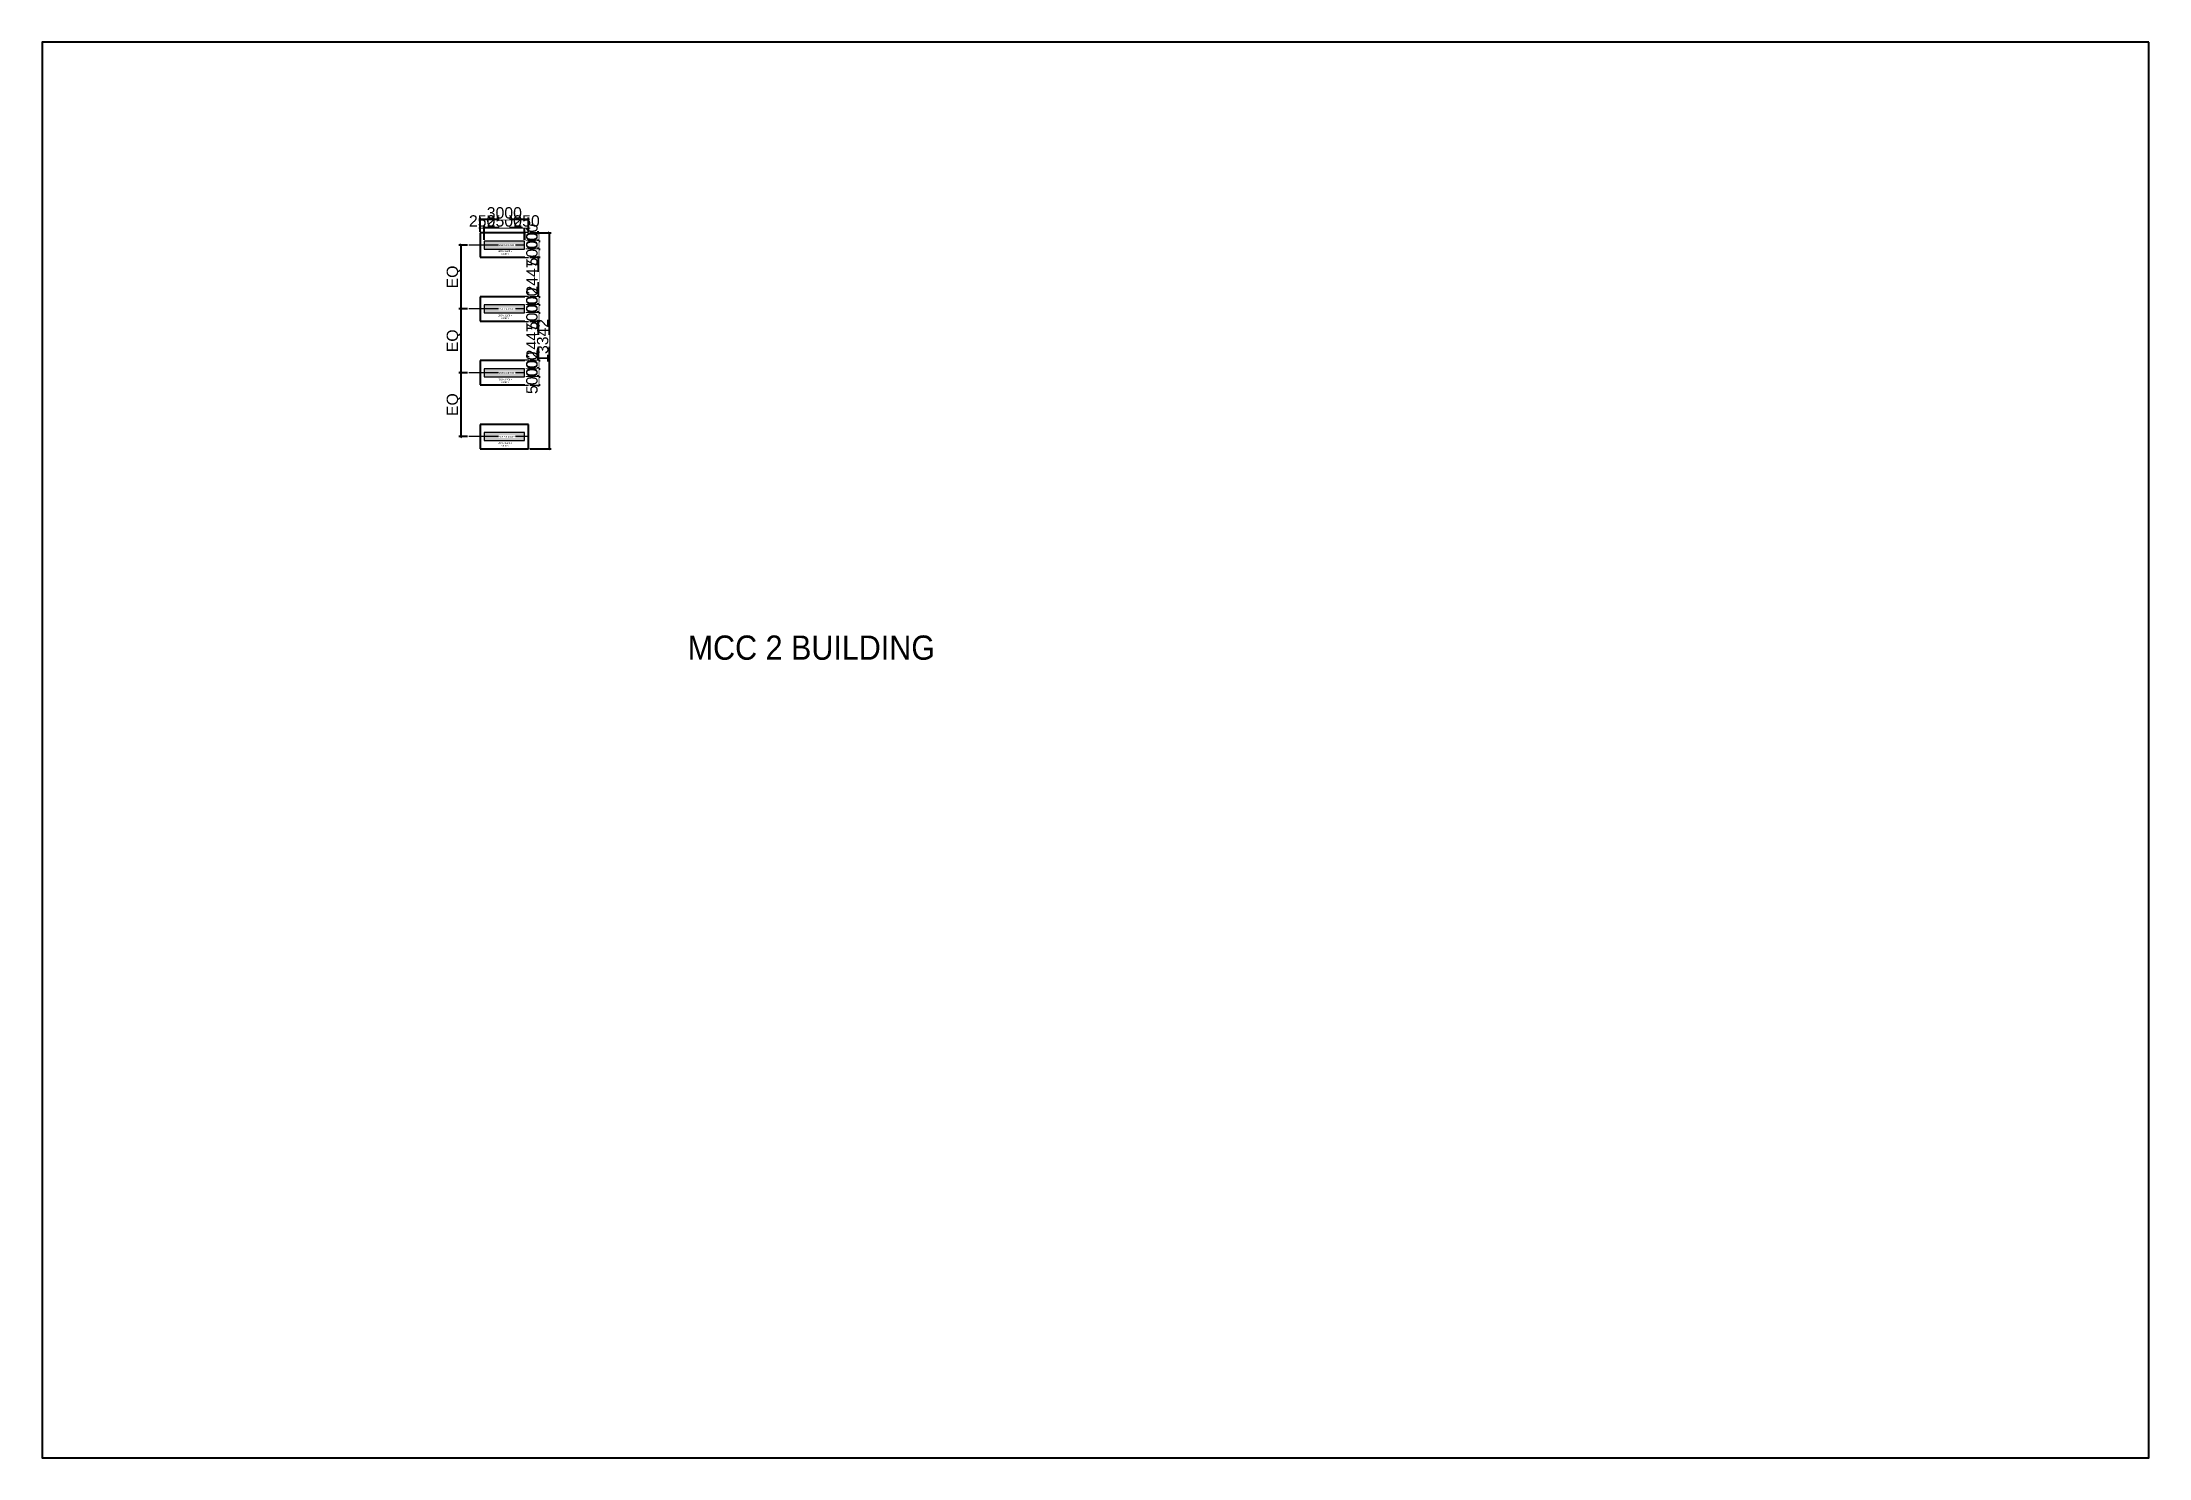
# Model space of a CAD drawing. Header units: millimetres. Extents: x 14826 to 891005, y -311366 to 56117.
# Drawn here: x 239599 to 369880, y -223825 to -136285 of the extents above; entities that cross this region are included whole.
import ezdxf

# ---------------------------------------------------------------- set-up
doc = ezdxf.new("R2010")
doc.units = ezdxf.units.MM
doc.linetypes.add('CENTER', pattern=[50.8, 31.75, -6.35, 6.35, -6.35])
doc.linetypes.add('Dash', pattern=[6.35, 3.175, -3.175])
for name, color, linetype, lineweight in [('A-ANNO-DIMS', 7, 'Continuous', 9), ('A-DETL-CNTR', 7, 'CENTER', 18), ('G-ANNO-TEXT', 7, 'Continuous', 9), ('S-COLS', 7, 'Continuous', 9), ('S-COLS-IDEN', 7, 'Continuous', 9), ('S-FNDN', 7, 'Continuous', 9), ('S-FNDN-IDEN', 7, 'Continuous', 9)]:
    doc.layers.add(name, color=color, linetype=linetype, lineweight=lineweight)
doc.styles.add('Arial Narrow', font='ARIALN.TTF', dxfattribs={"height": 100})
doc.styles.add('Arial_2', font='arial.ttf', dxfattribs={"height": 0.18})
doc.styles.add('Arial_3', font='arial.ttf', dxfattribs={"height": 700})
doc.styles.add('Arial_4', font='arial.ttf', dxfattribs={"width": 0.9, "height": 700})
doc.dimstyles.new('Greene_Arch_tick_-_2_5mm_Arial_1', dxfattribs={"dimscale": 304.8, "dimtxt": 127.532425, "dimasz": 0.328084, "dimexe": 0.393701, "dimexo": 0.246063, "dimgap": 0.123031, "dimtad": 1, "dimdec": 0, "dimzin": 0, "dimdsep": 46, "dimtxsty": 'Arial_3', "dimblk1": 'OBLIQUE', "dimblk2": 'OBLIQUE', "dimsah": 1, "dimcen": 0.09, "dimazin": 0, "dimtfac": 1, "dimtdec": 4, "dimtix": 1, "dimtmove": 0, "dimatfit": 3, "dimfxl": 1, "dimtvp": 1, "dimtfill": 1, "dimtolj": 1, "dimtzin": 0, "dimarcsym": 2})

msp = doc.modelspace()

# ---------------------------------------------------------------- texts
at = {"layer": 'S-FNDN-IDEN', "char_height": 100, "attachment_point": 1, "style": 'Arial_2'}
for s, insert, width in [('1800 x 1200 x', (267771.17773, -149160.75009), 1090.295), ('450mm', (267982.84439, -149322.80738), 577.215), ('1800 x 1200 x', (267771.17773, -157098.44393), 1090.295), ('450mm', (267982.84439, -157260.50122), 577.215), ('1800 x 1200 x', (267771.17773, -161023.62719), 1090.295), ('450mm', (267982.84439, -161185.68448), 577.215)]:
    msp.add_mtext(s, dxfattribs=dict(at, insert=insert, width=width))

# ---------------------------------------------------------------- blocks, each defined once
blk = doc.blocks.new('M_Footing-Rectangular - 1800 x 1200 x 450mm-1744-MCC 2')
at = {"layer": 'S-FNDN', "lineweight": 25}
for p, q in [((1500, 750), (-1500, 750)), ((-1500, 750), (-1500, -750)), ((1500, -750), (1500, 750)), ((-1500, -750), (1500, -750))]:
    blk.add_line(p, q, dxfattribs=at)
blk = doc.blocks.new('Concrete-Rectangular-Column - 2500X500X500-332448-MCC 2')
at = {"layer": 'S-COLS', "linetype": 'Dash', "true_color": 0xc0c0c0}
blk.add_hatch(color=9, dxfattribs=at).paths.add_polyline_path([(-1250, -250), (1250, -250), (1250, 250), (-1250, 250)])
at = {"layer": 'S-COLS'}
for p, q in [((1250, 250), (-1250, 250)), ((-1250, 250), (-1250, -250)), ((1250, -250), (1250, 250)), ((-1250, -250), (1250, -250))]:
    blk.add_line(p, q, dxfattribs=at)
blk = doc.blocks.new('_Oblique')
at = {"color": 0, "linetype": 'ByBlock', "lineweight": -2}
blk.add_line((-0.5, -0.5), (0.5, 0.5), dxfattribs=at)
blk = doc.blocks.new('*D202')
at = {"layer": 'A-ANNO-DIMS', "color": 0, "lineweight": -2, "transparency": 16777216}
for p, q in [((269756, -148083), (270403, -148083)), ((270283, -148083), (270283, -147983)), ((270283, -148083), (270283, -148583)), ((269506, -148583), (270403, -148583)), ((270283, -148583), (270283, -148683))]:
    blk.add_line(p, q, dxfattribs=at)
at = {"layer": 'A-ANNO-DIMS', "color": 0, "lineweight": -2, "transparency": 16777216, "xscale": 99.99999999999999, "yscale": 99.99999999999999, "zscale": 99.99999999999999}
for p, rotation in [((270283, -148083), 270), ((270283, -148583), 90)]:
    blk.add_blockref('_Oblique', p, dxfattribs=dict(at, rotation=rotation))
at = {"layer": 'A-ANNO-DIMS', "color": 0, "transparency": 16777216, "insert": (269889, -148333), "char_height": 700, "width": 346.1, "attachment_point": 5, "rotation": 90, "style": 'Arial_3', "bg_fill": 3, "box_fill_scale": 1.1, "bg_fill_color": 256, "bg_fill_true_color": 13158600, "bg_fill_transparency": 0}
blk.add_mtext('\\A1;500', dxfattribs=at)
at = {"layer": 'Defpoints', "color": 0, "transparency": 16777216}
for p in [(269681, -148083), (269431, -148583), (270283, -148583)]:
    blk.add_point(p, dxfattribs=at)
blk = doc.blocks.new('*D203')
at = {"layer": 'A-ANNO-DIMS', "color": 0, "lineweight": -2, "transparency": 16777216}
for p, q in [((270283, -148583), (270283, -148483)), ((269506, -148583), (270403, -148583)), ((269506, -149083), (270403, -149083)), ((270283, -148583), (270283, -149083)), ((270283, -149083), (270283, -149183))]:
    blk.add_line(p, q, dxfattribs=at)
at = {"layer": 'A-ANNO-DIMS', "color": 0, "lineweight": -2, "transparency": 16777216, "xscale": 99.99999999999999, "yscale": 99.99999999999999, "zscale": 99.99999999999999}
for p, rotation in [((270283, -148583), 270), ((270283, -149083), 90)]:
    blk.add_blockref('_Oblique', p, dxfattribs=dict(at, rotation=rotation))
at = {"layer": 'A-ANNO-DIMS', "color": 0, "transparency": 16777216, "insert": (269889, -148833), "char_height": 700, "width": 346.1, "attachment_point": 5, "rotation": 90, "style": 'Arial_3', "bg_fill": 3, "box_fill_scale": 1.1, "bg_fill_color": 256, "bg_fill_true_color": 13158600, "bg_fill_transparency": 0}
blk.add_mtext('\\A1;500', dxfattribs=at)
at = {"layer": 'Defpoints', "color": 0, "transparency": 16777216}
for p in [(269431, -148583), (269431, -149083), (270283, -149083)]:
    blk.add_point(p, dxfattribs=at)
blk = doc.blocks.new('*D204')
at = {"layer": 'A-ANNO-DIMS', "color": 0, "lineweight": -2, "transparency": 16777216}
for p, q in [((269506, -149083), (270403, -149083)), ((269756, -149583), (270403, -149583)), ((270283, -149083), (270283, -148983)), ((270283, -149083), (270283, -149583)), ((270283, -149583), (270283, -149683))]:
    blk.add_line(p, q, dxfattribs=at)
at = {"layer": 'A-ANNO-DIMS', "color": 0, "lineweight": -2, "transparency": 16777216, "xscale": 99.99999999999999, "yscale": 99.99999999999999, "zscale": 99.99999999999999}
for p, rotation in [((270283, -149083), 270), ((270283, -149583), 90)]:
    blk.add_blockref('_Oblique', p, dxfattribs=dict(at, rotation=rotation))
at = {"layer": 'A-ANNO-DIMS', "color": 0, "transparency": 16777216, "insert": (269889, -149333), "char_height": 700, "width": 346.1, "attachment_point": 5, "rotation": 90, "style": 'Arial_3', "bg_fill": 3, "box_fill_scale": 1.1, "bg_fill_color": 256, "bg_fill_true_color": 13158600, "bg_fill_transparency": 0}
blk.add_mtext('\\A1;500', dxfattribs=at)
at = {"layer": 'Defpoints', "color": 0, "transparency": 16777216}
for p in [(269431, -149083), (269681, -149583), (270283, -149583)]:
    blk.add_point(p, dxfattribs=at)
blk = doc.blocks.new('*D205')
at = {"layer": 'A-ANNO-DIMS', "color": 0, "lineweight": -2, "transparency": 16777216}
for p, q in [((269756, -149583), (270403, -149583)), ((270283, -149583), (270283, -152030)), ((269759, -152030), (270403, -152030))]:
    blk.add_line(p, q, dxfattribs=at)
at = {"layer": 'A-ANNO-DIMS', "color": 0, "lineweight": -2, "transparency": 16777216, "xscale": 99.99999999999999, "yscale": 99.99999999999999, "zscale": 99.99999999999999}
for p, rotation in [((270283, -149583), 90), ((270283, -152030), 270)]:
    blk.add_blockref('_Oblique', p, dxfattribs=dict(at, rotation=rotation))
at = {"layer": 'A-ANNO-DIMS', "color": 0, "transparency": 16777216, "insert": (269895, -150807), "char_height": 700, "width": 461.47, "attachment_point": 5, "rotation": 90, "style": 'Arial_3', "bg_fill": 3, "box_fill_scale": 1.1, "bg_fill_color": 256, "bg_fill_true_color": 13158600, "bg_fill_transparency": 0}
blk.add_mtext('\\A1;2447', dxfattribs=at)
at = {"layer": 'Defpoints', "color": 0, "transparency": 16777216}
for p in [(269681, -149583), (269684, -152030), (270283, -152030)]:
    blk.add_point(p, dxfattribs=at)
blk = doc.blocks.new('*D206')
at = {"layer": 'A-ANNO-DIMS', "color": 0, "lineweight": -2, "transparency": 16777216}
for p, q in [((269759, -152030), (270403, -152030)), ((270283, -152030), (270283, -151930)), ((270283, -152030), (270283, -152530)), ((269509, -152530), (270403, -152530)), ((270283, -152530), (270283, -152630))]:
    blk.add_line(p, q, dxfattribs=at)
at = {"layer": 'A-ANNO-DIMS', "color": 0, "lineweight": -2, "transparency": 16777216, "xscale": 99.99999999999999, "yscale": 99.99999999999999, "zscale": 99.99999999999999}
for p, rotation in [((270283, -152030), 270), ((270283, -152530), 90)]:
    blk.add_blockref('_Oblique', p, dxfattribs=dict(at, rotation=rotation))
at = {"layer": 'A-ANNO-DIMS', "color": 0, "transparency": 16777216, "insert": (269889, -152280), "char_height": 700, "width": 346.1, "attachment_point": 5, "rotation": 90, "style": 'Arial_3', "bg_fill": 3, "box_fill_scale": 1.1, "bg_fill_color": 256, "bg_fill_true_color": 13158600, "bg_fill_transparency": 0}
blk.add_mtext('\\A1;500', dxfattribs=at)
at = {"layer": 'Defpoints', "color": 0, "transparency": 16777216}
for p in [(269684, -152030), (269434, -152530), (270283, -152530)]:
    blk.add_point(p, dxfattribs=at)
blk = doc.blocks.new('*D207')
at = {"layer": 'A-ANNO-DIMS', "color": 0, "lineweight": -2, "transparency": 16777216}
for p, q in [((269509, -152530), (270403, -152530)), ((269509, -153030), (270403, -153030)), ((270283, -152530), (270283, -152430)), ((270283, -152530), (270283, -153030)), ((270283, -153030), (270283, -153130))]:
    blk.add_line(p, q, dxfattribs=at)
at = {"layer": 'A-ANNO-DIMS', "color": 0, "lineweight": -2, "transparency": 16777216, "xscale": 99.99999999999999, "yscale": 99.99999999999999, "zscale": 99.99999999999999}
for p, rotation in [((270283, -152530), 270), ((270283, -153030), 90)]:
    blk.add_blockref('_Oblique', p, dxfattribs=dict(at, rotation=rotation))
at = {"layer": 'A-ANNO-DIMS', "color": 0, "transparency": 16777216, "insert": (269889, -152780), "char_height": 700, "width": 346.1, "attachment_point": 5, "rotation": 90, "style": 'Arial_3', "bg_fill": 3, "box_fill_scale": 1.1, "bg_fill_color": 256, "bg_fill_true_color": 13158600, "bg_fill_transparency": 0}
blk.add_mtext('\\A1;500', dxfattribs=at)
at = {"layer": 'Defpoints', "color": 0, "transparency": 16777216}
for p in [(269434, -152530), (269434, -153030), (270283, -153030)]:
    blk.add_point(p, dxfattribs=at)
blk = doc.blocks.new('*D208')
at = {"layer": 'A-ANNO-DIMS', "color": 0, "lineweight": -2, "transparency": 16777216}
for p, q in [((269509, -153030), (270403, -153030)), ((269759, -153530), (270403, -153530)), ((270283, -153030), (270283, -152930)), ((270283, -153030), (270283, -153530)), ((270283, -153530), (270283, -153630))]:
    blk.add_line(p, q, dxfattribs=at)
at = {"layer": 'A-ANNO-DIMS', "color": 0, "lineweight": -2, "transparency": 16777216, "xscale": 99.99999999999999, "yscale": 99.99999999999999, "zscale": 99.99999999999999}
for p, rotation in [((270283, -153030), 270), ((270283, -153530), 90)]:
    blk.add_blockref('_Oblique', p, dxfattribs=dict(at, rotation=rotation))
at = {"layer": 'A-ANNO-DIMS', "color": 0, "transparency": 16777216, "insert": (269889, -153280), "char_height": 700, "width": 346.1, "attachment_point": 5, "rotation": 90, "style": 'Arial_3', "bg_fill": 3, "box_fill_scale": 1.1, "bg_fill_color": 256, "bg_fill_true_color": 13158600, "bg_fill_transparency": 0}
blk.add_mtext('\\A1;500', dxfattribs=at)
at = {"layer": 'Defpoints', "color": 0, "transparency": 16777216}
for p in [(269434, -153030), (269684, -153530), (270283, -153530)]:
    blk.add_point(p, dxfattribs=at)
blk = doc.blocks.new('*D209')
at = {"layer": 'A-ANNO-DIMS', "color": 0, "lineweight": -2, "transparency": 16777216}
for p, q in [((269759, -153530), (270403, -153530)), ((270283, -153530), (270283, -155978)), ((269759, -155978), (270403, -155978))]:
    blk.add_line(p, q, dxfattribs=at)
at = {"layer": 'A-ANNO-DIMS', "color": 0, "lineweight": -2, "transparency": 16777216, "xscale": 99.99999999999999, "yscale": 99.99999999999999, "zscale": 99.99999999999999}
for p, rotation in [((270283, -153530), 90), ((270283, -155978), 270)]:
    blk.add_blockref('_Oblique', p, dxfattribs=dict(at, rotation=rotation))
at = {"layer": 'A-ANNO-DIMS', "color": 0, "transparency": 16777216, "insert": (269895, -154754), "char_height": 700, "width": 461.47, "attachment_point": 5, "rotation": 90, "style": 'Arial_3', "bg_fill": 3, "box_fill_scale": 1.1, "bg_fill_color": 256, "bg_fill_true_color": 13158600, "bg_fill_transparency": 0}
blk.add_mtext('\\A1;2447', dxfattribs=at)
at = {"layer": 'Defpoints', "color": 0, "transparency": 16777216}
for p in [(269684, -153530), (269684, -155978), (270283, -155978)]:
    blk.add_point(p, dxfattribs=at)
blk = doc.blocks.new('*D210')
at = {"layer": 'A-ANNO-DIMS', "color": 0, "lineweight": -2, "transparency": 16777216}
for p, q in [((269759, -155978), (270403, -155978)), ((270283, -155978), (270283, -155878)), ((270283, -155978), (270283, -156478)), ((269509, -156478), (270403, -156478)), ((270283, -156478), (270283, -156578))]:
    blk.add_line(p, q, dxfattribs=at)
at = {"layer": 'A-ANNO-DIMS', "color": 0, "lineweight": -2, "transparency": 16777216, "xscale": 99.99999999999999, "yscale": 99.99999999999999, "zscale": 99.99999999999999}
for p, rotation in [((270283, -155978), 270), ((270283, -156478), 90)]:
    blk.add_blockref('_Oblique', p, dxfattribs=dict(at, rotation=rotation))
at = {"layer": 'A-ANNO-DIMS', "color": 0, "transparency": 16777216, "insert": (269889, -156228), "char_height": 700, "width": 346.1, "attachment_point": 5, "rotation": 90, "style": 'Arial_3', "bg_fill": 3, "box_fill_scale": 1.1, "bg_fill_color": 256, "bg_fill_true_color": 13158600, "bg_fill_transparency": 0}
blk.add_mtext('\\A1;500', dxfattribs=at)
at = {"layer": 'Defpoints', "color": 0, "transparency": 16777216}
for p in [(269684, -155978), (269434, -156478), (270283, -156478)]:
    blk.add_point(p, dxfattribs=at)
blk = doc.blocks.new('*D211')
at = {"layer": 'A-ANNO-DIMS', "color": 0, "lineweight": -2, "transparency": 16777216}
for p, q in [((269509, -156478), (270403, -156478)), ((269509, -156978), (270403, -156978)), ((270283, -156478), (270283, -156378)), ((270283, -156478), (270283, -156978)), ((270283, -156978), (270283, -157078))]:
    blk.add_line(p, q, dxfattribs=at)
at = {"layer": 'A-ANNO-DIMS', "color": 0, "lineweight": -2, "transparency": 16777216, "xscale": 99.99999999999999, "yscale": 99.99999999999999, "zscale": 99.99999999999999}
for p, rotation in [((270283, -156478), 270), ((270283, -156978), 90)]:
    blk.add_blockref('_Oblique', p, dxfattribs=dict(at, rotation=rotation))
at = {"layer": 'A-ANNO-DIMS', "color": 0, "transparency": 16777216, "insert": (269889, -156728), "char_height": 700, "width": 346.1, "attachment_point": 5, "rotation": 90, "style": 'Arial_3', "bg_fill": 3, "box_fill_scale": 1.1, "bg_fill_color": 256, "bg_fill_true_color": 13158600, "bg_fill_transparency": 0}
blk.add_mtext('\\A1;500', dxfattribs=at)
at = {"layer": 'Defpoints', "color": 0, "transparency": 16777216}
for p in [(269434, -156478), (269434, -156978), (270283, -156978)]:
    blk.add_point(p, dxfattribs=at)
blk = doc.blocks.new('*D212')
at = {"layer": 'A-ANNO-DIMS', "color": 0, "lineweight": -2, "transparency": 16777216}
for p, q in [((269509, -156978), (270403, -156978)), ((269759, -157478), (270403, -157478)), ((270283, -156978), (270283, -156878)), ((270283, -156978), (270283, -157478)), ((270283, -157478), (270283, -157578))]:
    blk.add_line(p, q, dxfattribs=at)
at = {"layer": 'A-ANNO-DIMS', "color": 0, "lineweight": -2, "transparency": 16777216, "xscale": 99.99999999999999, "yscale": 99.99999999999999, "zscale": 99.99999999999999}
for p, rotation in [((270283, -156978), 270), ((270283, -157478), 90)]:
    blk.add_blockref('_Oblique', p, dxfattribs=dict(at, rotation=rotation))
at = {"layer": 'A-ANNO-DIMS', "color": 0, "transparency": 16777216, "insert": (269889, -157228), "char_height": 700, "width": 346.1, "attachment_point": 5, "rotation": 90, "style": 'Arial_3', "bg_fill": 3, "box_fill_scale": 1.1, "bg_fill_color": 256, "bg_fill_true_color": 13158600, "bg_fill_transparency": 0}
blk.add_mtext('\\A1;500', dxfattribs=at)
at = {"layer": 'Defpoints', "color": 0, "transparency": 16777216}
for p in [(269434, -156978), (269684, -157478), (270283, -157478)]:
    blk.add_point(p, dxfattribs=at)
blk = doc.blocks.new('*D213')
at = {"layer": 'A-ANNO-DIMS', "color": 0, "lineweight": -2, "transparency": 16777216}
for p, q in [((269756, -148083), (271069, -148083)), ((270949, -148083), (270949, -161425)), ((269759, -161425), (271069, -161425))]:
    blk.add_line(p, q, dxfattribs=at)
at = {"layer": 'Defpoints', "color": 0, "transparency": 16777216}
for p in [(269681, -148083), (269684, -161425), (270949, -161425)]:
    blk.add_point(p, dxfattribs=at)
at = {"layer": 'A-ANNO-DIMS', "color": 0, "lineweight": -2, "transparency": 16777216, "xscale": 99.99999999999999, "yscale": 99.99999999999999, "zscale": 99.99999999999999}
for p, rotation in [((270949, -148083), 90), ((270949, -161425), 270)]:
    blk.add_blockref('_Oblique', p, dxfattribs=dict(at, rotation=rotation))
at = {"layer": 'A-ANNO-DIMS', "color": 0, "transparency": 16777216, "insert": (270554, -154754), "char_height": 700, "width": 576.84, "attachment_point": 5, "rotation": 90, "style": 'Arial_3', "bg_fill": 3, "box_fill_scale": 1.1, "bg_fill_color": 256, "bg_fill_true_color": 13158600, "bg_fill_transparency": 0}
blk.add_mtext('\\A1;13342', dxfattribs=at)
blk = doc.blocks.new('*D214')
at = {"layer": 'A-ANNO-DIMS', "color": 0, "lineweight": -2, "transparency": 16777216}
for p, q in [((265908, -148833), (265364, -148833)), ((265484, -148833), (265484, -152780)), ((265908, -152780), (265364, -152780))]:
    blk.add_line(p, q, dxfattribs=at)
at = {"layer": 'Defpoints', "color": 0, "transparency": 16777216}
for p in [(265983, -148833), (265484, -152780), (265983, -152780)]:
    blk.add_point(p, dxfattribs=at)
at = {"layer": 'A-ANNO-DIMS', "color": 0, "lineweight": -2, "transparency": 16777216, "xscale": 99.99999999999999, "yscale": 99.99999999999999, "zscale": 99.99999999999999}
for p, rotation in [((265484, -148833), 90), ((265484, -152780), 270)]:
    blk.add_blockref('_Oblique', p, dxfattribs=dict(at, rotation=rotation))
at = {"layer": 'A-ANNO-DIMS', "color": 0, "transparency": 16777216, "insert": (265063, -150807), "char_height": 700, "width": 301.37, "attachment_point": 5, "rotation": 90, "style": 'Arial_3', "bg_fill": 3, "box_fill_scale": 1.1, "bg_fill_color": 256, "bg_fill_true_color": 13158600, "bg_fill_transparency": 0}
blk.add_mtext('\\A1;EQ', dxfattribs=at)
blk = doc.blocks.new('*D215')
at = {"layer": 'A-ANNO-DIMS', "color": 0, "lineweight": -2, "transparency": 16777216}
for p, q in [((265908, -152780), (265364, -152780)), ((265484, -152780), (265484, -156728)), ((265908, -156728), (265364, -156728))]:
    blk.add_line(p, q, dxfattribs=at)
at = {"layer": 'Defpoints', "color": 0, "transparency": 16777216}
for p in [(265983, -152780), (265484, -156728), (265983, -156728)]:
    blk.add_point(p, dxfattribs=at)
at = {"layer": 'A-ANNO-DIMS', "color": 0, "lineweight": -2, "transparency": 16777216, "xscale": 99.99999999999999, "yscale": 99.99999999999999, "zscale": 99.99999999999999}
for p, rotation in [((265484, -152780), 90), ((265484, -156728), 270)]:
    blk.add_blockref('_Oblique', p, dxfattribs=dict(at, rotation=rotation))
at = {"layer": 'A-ANNO-DIMS', "color": 0, "transparency": 16777216, "insert": (265063, -154754), "char_height": 700, "width": 301.37, "attachment_point": 5, "rotation": 90, "style": 'Arial_3', "bg_fill": 3, "box_fill_scale": 1.1, "bg_fill_color": 256, "bg_fill_true_color": 13158600, "bg_fill_transparency": 0}
blk.add_mtext('\\A1;EQ', dxfattribs=at)
blk = doc.blocks.new('*D216')
at = {"layer": 'A-ANNO-DIMS', "color": 0, "lineweight": -2, "transparency": 16777216}
for p, q in [((265908, -156728), (265364, -156728)), ((265484, -156728), (265484, -160675)), ((265908, -160675), (265364, -160675))]:
    blk.add_line(p, q, dxfattribs=at)
at = {"layer": 'Defpoints', "color": 0, "transparency": 16777216}
for p in [(265983, -156728), (265484, -160675), (265983, -160675)]:
    blk.add_point(p, dxfattribs=at)
at = {"layer": 'A-ANNO-DIMS', "color": 0, "lineweight": -2, "transparency": 16777216, "xscale": 99.99999999999999, "yscale": 99.99999999999999, "zscale": 99.99999999999999}
for p, rotation in [((265484, -156728), 90), ((265484, -160675), 270)]:
    blk.add_blockref('_Oblique', p, dxfattribs=dict(at, rotation=rotation))
at = {"layer": 'A-ANNO-DIMS', "color": 0, "transparency": 16777216, "insert": (265063, -158701), "char_height": 700, "width": 301.37, "attachment_point": 5, "rotation": 90, "style": 'Arial_3', "bg_fill": 3, "box_fill_scale": 1.1, "bg_fill_color": 256, "bg_fill_true_color": 13158600, "bg_fill_transparency": 0}
blk.add_mtext('\\A1;EQ', dxfattribs=at)
blk = doc.blocks.new('*D217')
at = {"layer": 'A-ANNO-DIMS', "color": 0, "lineweight": -2, "transparency": 16777216}
for p, q in [((266681, -147738), (266581, -147738)), ((266681, -148008), (266681, -147618)), ((266681, -147738), (266931, -147738)), ((266931, -148508), (266931, -147618)), ((266931, -147738), (267031, -147738))]:
    blk.add_line(p, q, dxfattribs=at)
at = {"layer": 'Defpoints', "color": 0, "transparency": 16777216}
blk.add_point((266931, -148583), dxfattribs=at)
at = {"layer": 'A-ANNO-DIMS', "color": 0, "lineweight": -2, "transparency": 16777216, "xscale": 99.99999999999999, "yscale": 99.99999999999999, "zscale": 99.99999999999999}
blk.add_blockref('_Oblique', (266681, -147738), dxfattribs=at)
at = {"layer": 'A-ANNO-DIMS', "color": 0, "lineweight": -2, "transparency": 16777216, "xscale": 99.99999999999999, "yscale": 99.99999999999999, "zscale": 99.99999999999999, "rotation": 180}
blk.add_blockref('_Oblique', (266931, -147738), dxfattribs=at)
at = {"layer": 'A-ANNO-DIMS', "color": 0, "transparency": 16777216, "insert": (266806, -147343), "char_height": 700, "width": 346.1, "attachment_point": 5, "style": 'Arial_3', "bg_fill": 3, "box_fill_scale": 1.1, "bg_fill_color": 256, "bg_fill_true_color": 13158600, "bg_fill_transparency": 0}
blk.add_mtext('\\A1;250', dxfattribs=at)
at = {"layer": 'Defpoints', "color": 0, "transparency": 16777216}
for p in [(266681, -148083), (266931, -147738)]:
    blk.add_point(p, dxfattribs=at)
blk = doc.blocks.new('*D218')
at = {"layer": 'A-ANNO-DIMS', "color": 0, "lineweight": -2, "transparency": 16777216}
for p, q in [((266931, -148508), (266931, -147618)), ((266931, -147738), (269431, -147738)), ((269431, -148508), (269431, -147618))]:
    blk.add_line(p, q, dxfattribs=at)
at = {"layer": 'Defpoints', "color": 0, "transparency": 16777216}
for p in [(266931, -148583), (269431, -148583)]:
    blk.add_point(p, dxfattribs=at)
at = {"layer": 'A-ANNO-DIMS', "color": 0, "lineweight": -2, "transparency": 16777216, "xscale": 99.99999999999999, "yscale": 99.99999999999999, "zscale": 99.99999999999999, "rotation": 180}
blk.add_blockref('_Oblique', (266931, -147738), dxfattribs=at)
at = {"layer": 'A-ANNO-DIMS', "color": 0, "lineweight": -2, "transparency": 16777216, "xscale": 99.99999999999999, "yscale": 99.99999999999999, "zscale": 99.99999999999999}
blk.add_blockref('_Oblique', (269431, -147738), dxfattribs=at)
at = {"layer": 'A-ANNO-DIMS', "color": 0, "transparency": 16777216, "insert": (268181, -147343), "char_height": 700, "width": 461.47, "attachment_point": 5, "style": 'Arial_3', "bg_fill": 3, "box_fill_scale": 1.1, "bg_fill_color": 256, "bg_fill_true_color": 13158600, "bg_fill_transparency": 0}
blk.add_mtext('\\A1;2500', dxfattribs=at)
at = {"layer": 'Defpoints', "color": 0, "transparency": 16777216}
blk.add_point((269431, -147738), dxfattribs=at)
blk = doc.blocks.new('*D219')
at = {"layer": 'A-ANNO-DIMS', "color": 0, "lineweight": -2, "transparency": 16777216}
for p, q in [((269431, -147738), (269331, -147738)), ((269431, -148508), (269431, -147618)), ((269431, -147738), (269681, -147738)), ((269681, -148008), (269681, -147618)), ((269681, -147738), (269781, -147738))]:
    blk.add_line(p, q, dxfattribs=at)
at = {"layer": 'Defpoints', "color": 0, "transparency": 16777216}
blk.add_point((269431, -148583), dxfattribs=at)
at = {"layer": 'A-ANNO-DIMS', "color": 0, "lineweight": -2, "transparency": 16777216, "xscale": 99.99999999999999, "yscale": 99.99999999999999, "zscale": 99.99999999999999}
blk.add_blockref('_Oblique', (269431, -147738), dxfattribs=at)
at = {"layer": 'A-ANNO-DIMS', "color": 0, "lineweight": -2, "transparency": 16777216, "xscale": 99.99999999999999, "yscale": 99.99999999999999, "zscale": 99.99999999999999, "rotation": 180}
blk.add_blockref('_Oblique', (269681, -147738), dxfattribs=at)
at = {"layer": 'A-ANNO-DIMS', "color": 0, "transparency": 16777216, "insert": (269556, -147343), "char_height": 700, "width": 346.1, "attachment_point": 5, "style": 'Arial_3', "bg_fill": 3, "box_fill_scale": 1.1, "bg_fill_color": 256, "bg_fill_true_color": 13158600, "bg_fill_transparency": 0}
blk.add_mtext('\\A1;250', dxfattribs=at)
at = {"layer": 'Defpoints', "color": 0, "transparency": 16777216}
for p in [(269681, -147738), (269681, -148083)]:
    blk.add_point(p, dxfattribs=at)
blk = doc.blocks.new('*D220')
at = {"layer": 'A-ANNO-DIMS', "color": 0, "lineweight": -2, "transparency": 16777216}
for p, q in [((266681, -148008), (266681, -147118)), ((269681, -148008), (269681, -147118)), ((266681, -147238), (269681, -147238))]:
    blk.add_line(p, q, dxfattribs=at)
at = {"layer": 'Defpoints', "color": 0, "transparency": 16777216}
for p in [(266681, -148083), (269681, -148083)]:
    blk.add_point(p, dxfattribs=at)
at = {"layer": 'A-ANNO-DIMS', "color": 0, "lineweight": -2, "transparency": 16777216, "xscale": 99.99999999999999, "yscale": 99.99999999999999, "zscale": 99.99999999999999, "rotation": 180}
blk.add_blockref('_Oblique', (266681, -147238), dxfattribs=at)
at = {"layer": 'A-ANNO-DIMS', "color": 0, "lineweight": -2, "transparency": 16777216, "xscale": 99.99999999999999, "yscale": 99.99999999999999, "zscale": 99.99999999999999}
blk.add_blockref('_Oblique', (269681, -147238), dxfattribs=at)
at = {"layer": 'A-ANNO-DIMS', "color": 0, "transparency": 16777216, "insert": (268181, -146843), "char_height": 700, "width": 461.47, "attachment_point": 5, "style": 'Arial_3', "bg_fill": 3, "box_fill_scale": 1.1, "bg_fill_color": 256, "bg_fill_true_color": 13158600, "bg_fill_transparency": 0}
blk.add_mtext('\\A1;3000', dxfattribs=at)
at = {"layer": 'Defpoints', "color": 0, "transparency": 16777216}
blk.add_point((269681, -147238), dxfattribs=at)

# ---------------------------------------------------------------- linework, layer by layer
at = {"layer": 'A-DETL-CNTR'}
for p, q in [((269583.39203, -148833.16927), (265983.39203, -148833.16927)), ((269583.39203, -152780.49193), (265983.39203, -152780.49193)), ((269583.39203, -156727.81458), (265983.39203, -156727.81458)), ((269583.39203, -160675.13724), (265983.39203, -160675.13724))]:
    msp.add_line(p, q, dxfattribs=at)

# ---------------------------------------------------------------- block references
at = {"layer": 'S-COLS'}
for p in [(268180.93453, -148833.16927), (268183.63204, -152780.49193), (268183.63204, -156727.81458), (268183.63204, -160675.13724)]:
    msp.add_blockref('Concrete-Rectangular-Column - 2500X500X500-332448-MCC 2', p, dxfattribs=at)
at = {"layer": 'S-FNDN', "lineweight": 25, "rotation": 180}
for p in [(268180.93453, -148833.16927), (268183.63204, -152780.49193), (268183.63204, -156727.81458), (268183.63204, -160675.13724)]:
    msp.add_blockref('M_Footing-Rectangular - 1800 x 1200 x 450mm-1744-MCC 2', p, dxfattribs=at)

msp.set_redraw_order([(e.dxf.handle, doc.entitydb.next_handle()) for e in msp.query("TEXT MTEXT ATTDEF DIMENSION ARC_DIMENSION")])  # texts and dimensions are drawn at this point

# ---------------------------------------------------------------- next in the draw order: texts
at = {"layer": 'S-COLS-IDEN', "char_height": 100, "width": 994.0925, "attachment_point": 1, "style": 'Arial Narrow', "bg_fill": 3, "box_fill_scale": 1.25, "bg_fill_color": 256, "bg_fill_true_color": 13158600, "bg_fill_transparency": 0}
for insert in [(267847.98021, -148788.39103), (267850.67773, -152735.71368), (267850.67773, -156683.03634), (267850.67773, -160630.359)]:
    msp.add_mtext('2500X500X500', dxfattribs=dict(at, insert=insert))

# ---------------------------------------------------------------- next in the draw order: dimensions: what is measured, and where the dimension line sits
at = {"layer": 'A-ANNO-DIMS'}
dim = msp.add_linear_dim(base=(265484.03059, -152780.49193), p1=(265983.39203, -148833.16927), p2=(265983.39203, -152780.49193), angle=90, text='EQ', dimstyle='Greene_Arch_tick_-_2_5mm_Arial_1', override={"dimpost": '<>', "dimfxl": 3947.322656}, dxfattribs=at)
dim.commit()
dim.dimension.update_dxf_attribs({"geometry": '*D214', "text_midpoint": (265063.10631, -150806.8306)})

# ---------------------------------------------------------------- next in the draw order: texts
at = {"layer": 'S-FNDN-IDEN', "char_height": 100, "attachment_point": 1, "style": 'Arial_2'}
for s, insert, width in [('1800 x 1200 x', (267771.17773, -153139.42499), 1090.295), ('450mm', (267982.84439, -153301.48228), 577.215)]:
    msp.add_mtext(s, dxfattribs=dict(at, insert=insert, width=width))

# ---------------------------------------------------------------- next in the draw order: dimensions: what is measured, and where the dimension line sits
at = {"layer": 'A-ANNO-DIMS'}
dim = msp.add_linear_dim(base=(266930.93453, -147738.39361), p1=(266680.93453, -148083.16927), p2=(266930.93453, -148583.16927), dimstyle='Greene_Arch_tick_-_2_5mm_Arial_1', override={"dimpost": '<>', "dimfxl": 559.016994}, dxfattribs=at)
dim.commit()
dim.dimension.update_dxf_attribs({"geometry": '*D217', "text_midpoint": (266805.93453, -147343.49252)})
dim = msp.add_linear_dim(base=(270283.43993, -148583.16927), p1=(269680.93453, -148083.16927), p2=(269430.93453, -148583.16927), angle=90, dimstyle='Greene_Arch_tick_-_2_5mm_Arial_1', override={"dimpost": '<>', "dimfxl": 559.016994}, dxfattribs=at)
dim.commit()
dim.dimension.update_dxf_attribs({"geometry": '*D202', "text_midpoint": (269888.53883, -148333.16927)})
dim = msp.add_linear_dim(base=(265484.03059, -156727.81458), p1=(265983.39203, -152780.49193), p2=(265983.39203, -156727.81458), angle=90, text='EQ', dimstyle='Greene_Arch_tick_-_2_5mm_Arial_1', override={"dimpost": '<>', "dimfxl": 3947.322656}, dxfattribs=at)
dim.commit()
dim.dimension.update_dxf_attribs({"geometry": '*D215', "text_midpoint": (265063.10631, -154754.15326)})

# ---------------------------------------------------------------- next in the draw order: dimensions: what is measured, and where the dimension line sits
dim = msp.add_linear_dim(base=(270283.43993, -149083.16927), p1=(269430.93453, -148583.16927), p2=(269430.93453, -149083.16927), angle=90, dimstyle='Greene_Arch_tick_-_2_5mm_Arial_1', override={"dimpost": '<>', "dimfxl": 500}, dxfattribs=at)
dim.commit()
dim.dimension.update_dxf_attribs({"geometry": '*D203', "text_midpoint": (269888.53883, -148833.16927)})
dim = msp.add_linear_dim(base=(265484.03059, -160675.13724), p1=(265983.39203, -156727.81458), p2=(265983.39203, -160675.13724), angle=90, text='EQ', dimstyle='Greene_Arch_tick_-_2_5mm_Arial_1', override={"dimpost": '<>', "dimfxl": 3947.322656}, dxfattribs=at)
dim.commit()
dim.dimension.update_dxf_attribs({"geometry": '*D216', "text_midpoint": (265063.10631, -158701.47591)})

# ---------------------------------------------------------------- next in the draw order: dimensions: what is measured, and where the dimension line sits
dim = msp.add_linear_dim(base=(270283.43993, -149583.16927), p1=(269430.93453, -149083.16927), p2=(269680.93453, -149583.16927), angle=90, dimstyle='Greene_Arch_tick_-_2_5mm_Arial_1', override={"dimpost": '<>', "dimfxl": 559.016994}, dxfattribs=at)
dim.commit()
dim.dimension.update_dxf_attribs({"geometry": '*D204', "text_midpoint": (269888.53883, -149333.16927)})

# ---------------------------------------------------------------- next in the draw order: dimensions: what is measured, and where the dimension line sits
dim = msp.add_linear_dim(base=(270283.43993, -152030.49193), p1=(269680.93453, -149583.16927), p2=(269683.63204, -152030.49193), angle=90, dimstyle='Greene_Arch_tick_-_2_5mm_Arial_1', override={"dimpost": '<>', "dimfxl": 2447.324142}, dxfattribs=at)
dim.commit()
dim.dimension.update_dxf_attribs({"geometry": '*D205', "text_midpoint": (269894.50746, -150806.8306)})

# ---------------------------------------------------------------- next in the draw order: dimensions: what is measured, and where the dimension line sits
dim = msp.add_linear_dim(base=(270283.43993, -152530.49193), p1=(269683.63204, -152030.49193), p2=(269433.63204, -152530.49193), angle=90, dimstyle='Greene_Arch_tick_-_2_5mm_Arial_1', override={"dimpost": '<>', "dimfxl": 559.016994}, dxfattribs=at)
dim.commit()
dim.dimension.update_dxf_attribs({"geometry": '*D206', "text_midpoint": (269888.53883, -152280.49193)})

# ---------------------------------------------------------------- next in the draw order: dimensions: what is measured, and where the dimension line sits
dim = msp.add_linear_dim(base=(270283.43993, -153030.49193), p1=(269433.63204, -152530.49193), p2=(269433.63204, -153030.49193), angle=90, dimstyle='Greene_Arch_tick_-_2_5mm_Arial_1', override={"dimpost": '<>', "dimfxl": 500}, dxfattribs=at)
dim.commit()
dim.dimension.update_dxf_attribs({"geometry": '*D207', "text_midpoint": (269888.53883, -152780.49193)})

# ---------------------------------------------------------------- next in the draw order: dimensions: what is measured, and where the dimension line sits
dim = msp.add_linear_dim(base=(270283.43993, -153530.49193), p1=(269433.63204, -153030.49193), p2=(269683.63204, -153530.49193), angle=90, dimstyle='Greene_Arch_tick_-_2_5mm_Arial_1', override={"dimpost": '<>', "dimfxl": 559.016994}, dxfattribs=at)
dim.commit()
dim.dimension.update_dxf_attribs({"geometry": '*D208', "text_midpoint": (269888.53883, -153280.49193)})

# ---------------------------------------------------------------- next in the draw order: dimensions: what is measured, and where the dimension line sits
dim = msp.add_linear_dim(base=(270283.43993, -155977.81458), p1=(269683.63204, -153530.49193), p2=(269683.63204, -155977.81458), angle=90, dimstyle='Greene_Arch_tick_-_2_5mm_Arial_1', override={"dimpost": '<>', "dimfxl": 2447.322656}, dxfattribs=at)
dim.commit()
dim.dimension.update_dxf_attribs({"geometry": '*D209', "text_midpoint": (269894.50746, -154754.15326)})

# ---------------------------------------------------------------- next in the draw order: dimensions: what is measured, and where the dimension line sits
dim = msp.add_linear_dim(base=(270283.43993, -156477.81458), p1=(269683.63204, -155977.81458), p2=(269433.63204, -156477.81458), angle=90, dimstyle='Greene_Arch_tick_-_2_5mm_Arial_1', override={"dimpost": '<>', "dimfxl": 559.016994}, dxfattribs=at)
dim.commit()
dim.dimension.update_dxf_attribs({"geometry": '*D210', "text_midpoint": (269888.53883, -156227.81458)})

# ---------------------------------------------------------------- next in the draw order: dimensions: what is measured, and where the dimension line sits
dim = msp.add_linear_dim(base=(270283.43993, -156977.81458), p1=(269433.63204, -156477.81458), p2=(269433.63204, -156977.81458), angle=90, dimstyle='Greene_Arch_tick_-_2_5mm_Arial_1', override={"dimpost": '<>', "dimfxl": 500}, dxfattribs=at)
dim.commit()
dim.dimension.update_dxf_attribs({"geometry": '*D211', "text_midpoint": (269888.53883, -156727.81458)})

# ---------------------------------------------------------------- next in the draw order: dimensions: what is measured, and where the dimension line sits
dim = msp.add_linear_dim(base=(270283.43993, -157477.81458), p1=(269433.63204, -156977.81458), p2=(269683.63204, -157477.81458), angle=90, dimstyle='Greene_Arch_tick_-_2_5mm_Arial_1', override={"dimpost": '<>', "dimfxl": 559.016994}, dxfattribs=at)
dim.commit()
dim.dimension.update_dxf_attribs({"geometry": '*D212', "text_midpoint": (269888.53883, -157227.81458)})

# ---------------------------------------------------------------- next in the draw order: dimensions: what is measured, and where the dimension line sits
dim = msp.add_linear_dim(base=(270948.99507, -161425.13724), p1=(269680.93453, -148083.16927), p2=(269683.63204, -161425.13724), angle=90, dimstyle='Greene_Arch_tick_-_2_5mm_Arial_1', override={"dimpost": '<>', "dimfxl": 13341.96824}, dxfattribs=at)
dim.commit()
dim.dimension.update_dxf_attribs({"geometry": '*D213', "text_midpoint": (270553.85523, -154754.15326)})

# ---------------------------------------------------------------- next in the draw order: dimensions: what is measured, and where the dimension line sits
dim = msp.add_linear_dim(base=(269430.93453, -147738.39361), p1=(266930.93453, -148583.16927), p2=(269430.93453, -148583.16927), dimstyle='Greene_Arch_tick_-_2_5mm_Arial_1', override={"dimpost": '<>', "dimfxl": 2500}, dxfattribs=at)
dim.commit()
dim.dimension.update_dxf_attribs({"geometry": '*D218', "text_midpoint": (268180.93453, -147343.49252)})

# ---------------------------------------------------------------- next in the draw order: dimensions: what is measured, and where the dimension line sits
dim = msp.add_linear_dim(base=(269680.93453, -147738.39361), p1=(269430.93453, -148583.16927), p2=(269680.93453, -148083.16927), dimstyle='Greene_Arch_tick_-_2_5mm_Arial_1', override={"dimpost": '<>', "dimfxl": 559.016994}, dxfattribs=at)
dim.commit()
dim.dimension.update_dxf_attribs({"geometry": '*D219', "text_midpoint": (269555.93453, -147343.49252)})

# ---------------------------------------------------------------- next in the draw order: dimensions: what is measured, and where the dimension line sits
dim = msp.add_linear_dim(base=(269680.93453, -147238.39361), p1=(266680.93453, -148083.16927), p2=(269680.93453, -148083.16927), dimstyle='Greene_Arch_tick_-_2_5mm_Arial_1', override={"dimpost": '<>', "dimfxl": 3000}, dxfattribs=at)
dim.commit()
dim.dimension.update_dxf_attribs({"geometry": '*D220', "text_midpoint": (268180.93453, -146843.25377)})

# ---------------------------------------------------------------- next in the draw order: linework, layer by layer
at = {"color": 1}
msp.add_lwpolyline([(369879.79872, -136284.53271), (239598.53327, -136284.53271), (239598.53327, -223825.06223), (369879.79872, -223825.06223)], close=True, dxfattribs=at)

# ---------------------------------------------------------------- next in the draw order: texts
at = {"layer": 'G-ANNO-TEXT', "insert": (279518.52001, -172974.77163), "char_height": 1500, "width": 20608.8297223, "attachment_point": 1, "style": 'Arial_4', "bg_fill": 3, "box_fill_scale": 1.25, "bg_fill_color": 256, "bg_fill_true_color": 13158600, "bg_fill_transparency": 0}
msp.add_mtext('MCC 2 BUILDING', dxfattribs=at)

doc.saveas('drawing.dxf')
